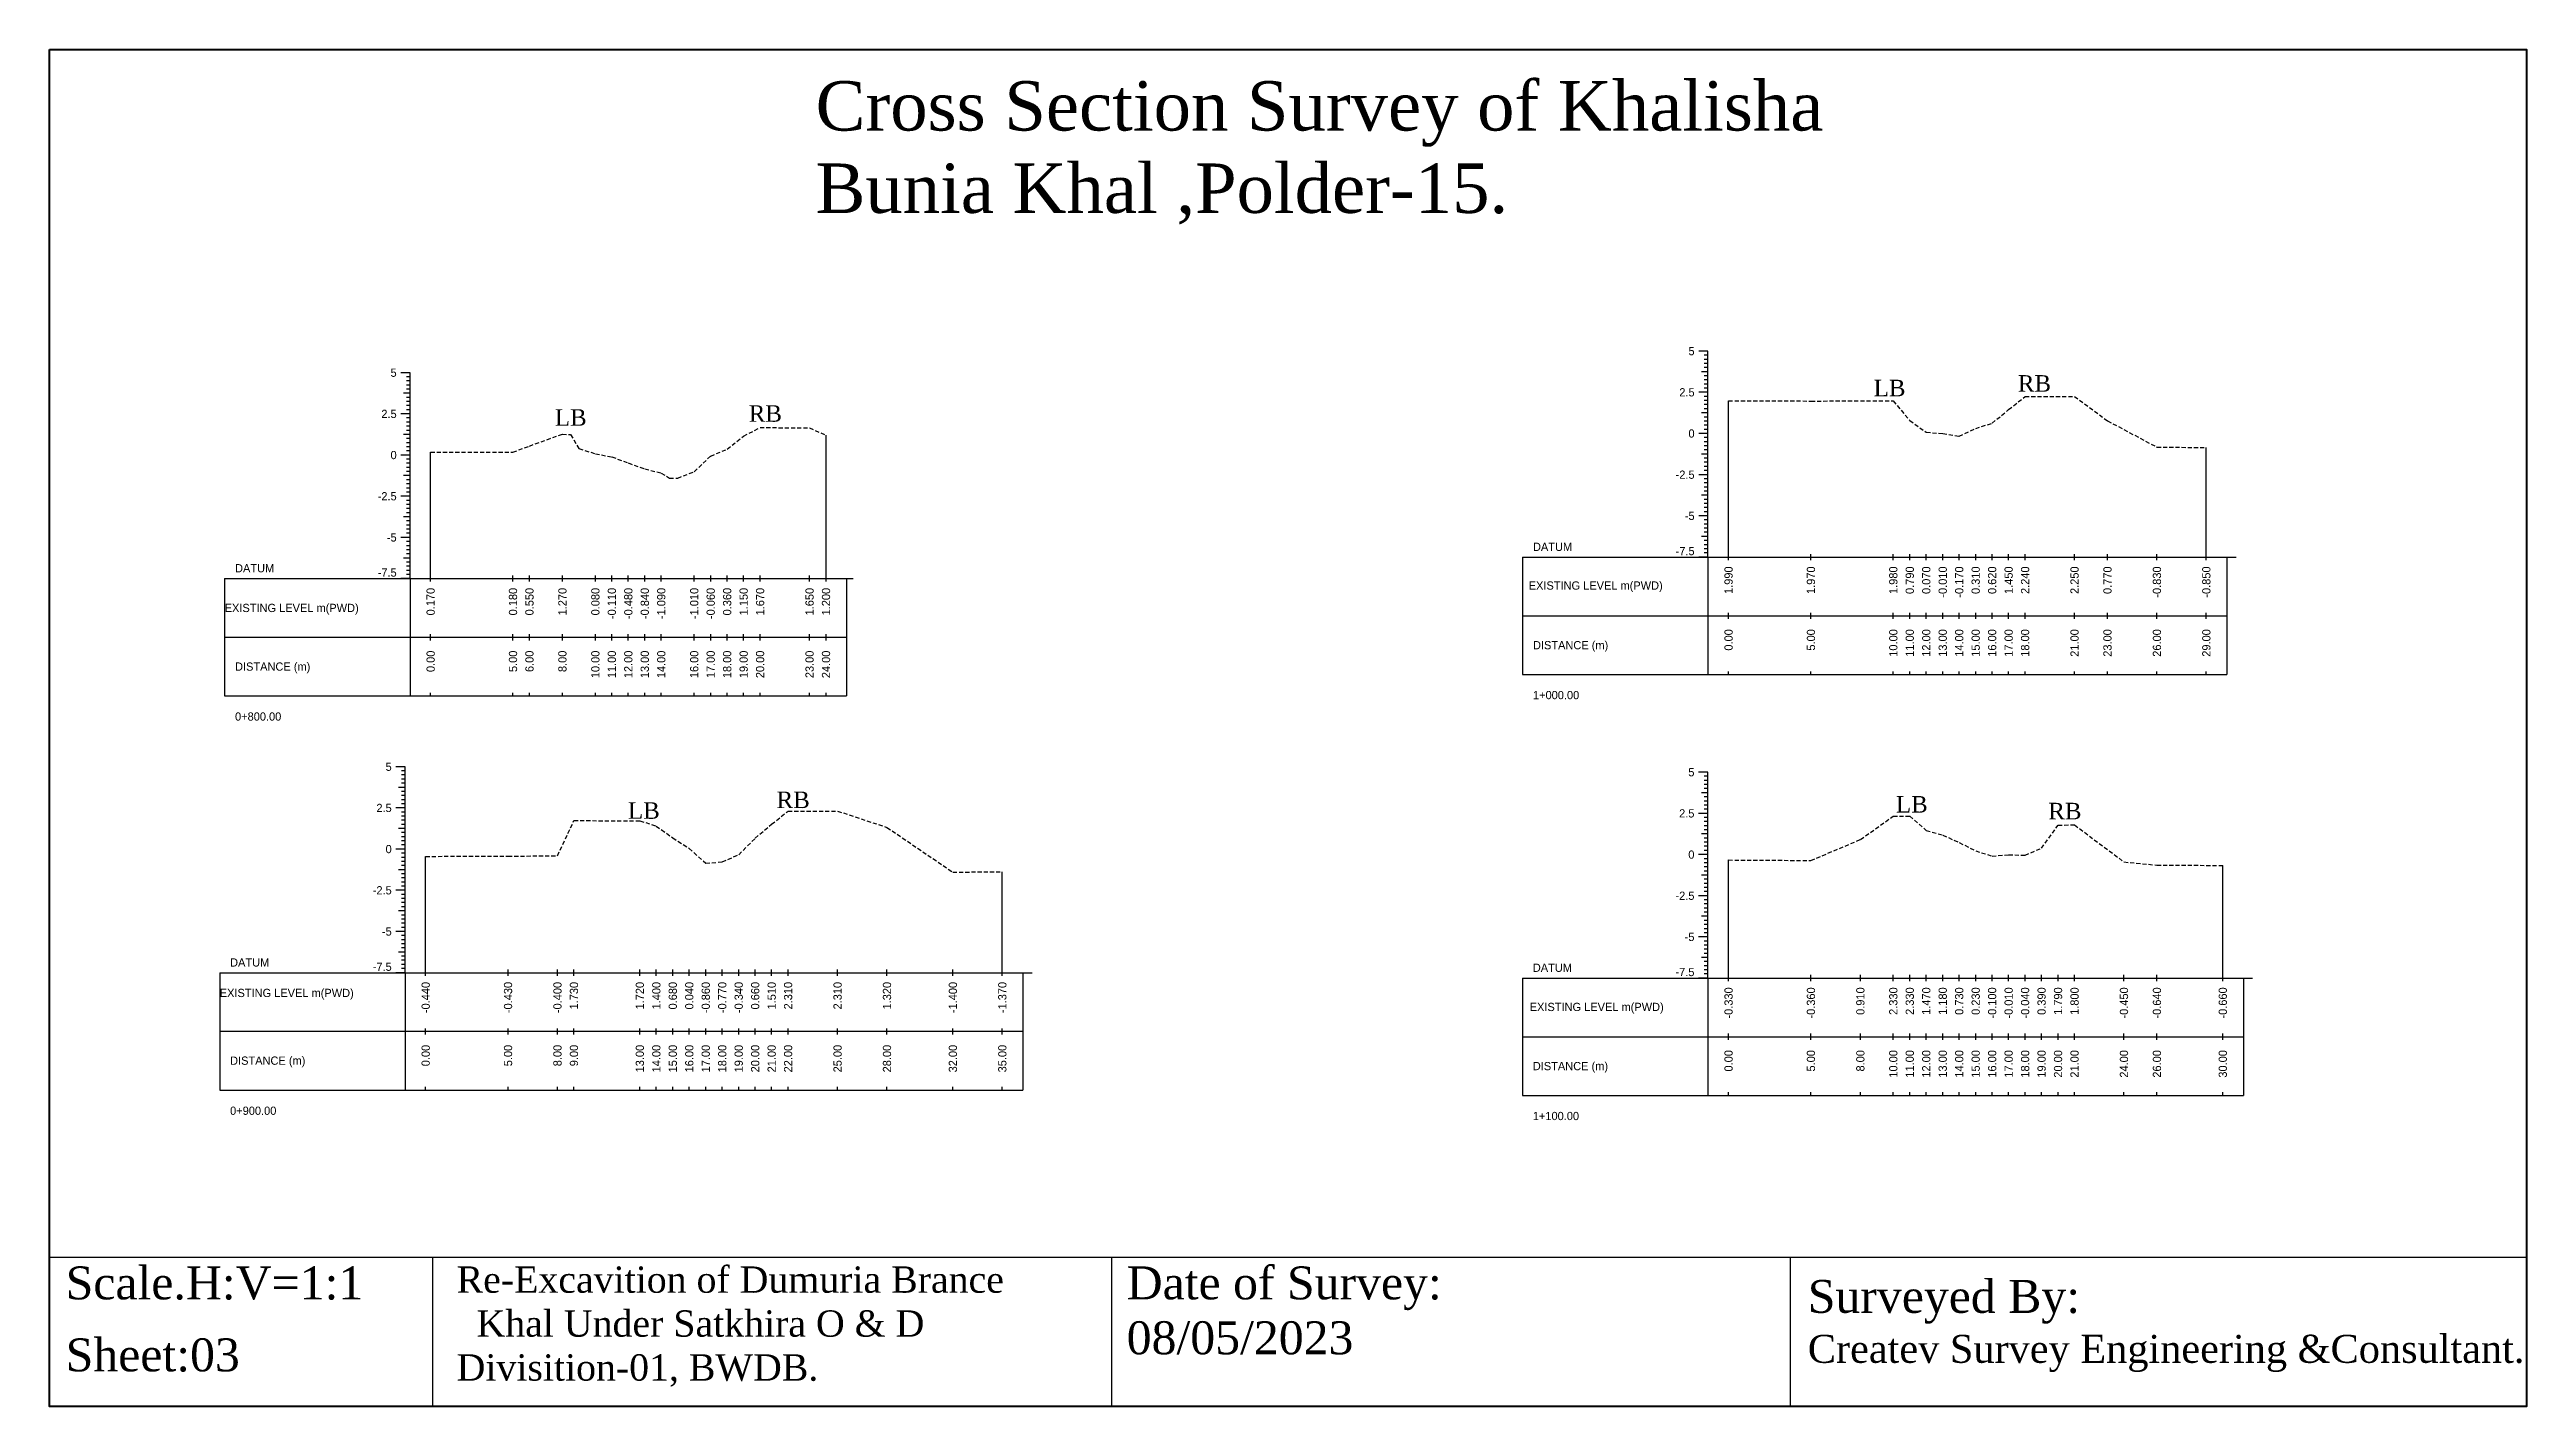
# Model space of a CAD drawing. Header units: inches. Extents: x 933 to 2044, y -1635 to -1096.
# Drawn here: x 932.9 to 1083.2, y -1403.8 to -1321.4 of the extents above; entities that cross this region are included whole.
import ezdxf
from ezdxf.enums import TextEntityAlignment as Align

# ---------------------------------------------------------------- set-up
doc = ezdxf.new("R2010")
doc.units = ezdxf.units.IN
doc.header["$MEASUREMENT"] = 0
doc.linetypes.add('HIDDEN', pattern=[0.375, 0.25, -0.125])
doc.layers.add('CS_Drawing', color=7, linetype='Continuous')
doc.layers.add('GL', color=3, linetype='HIDDEN')
doc.styles.add('romans', font='romans.shx')

msp = doc.modelspace()

# ---------------------------------------------------------------- texts
at = {"attachment_point": 1, "style": 'romans'}
for s, insert, char_height, width in [('{\\fTimes New Roman|b0|i0|c0|p18;Cross Section Survey of Khalisha Bunia Khal ,Polder-15.}', (979.38, -1323.36), 3, 72.2837), ('{\\fTimes New Roman|b0|i0|c0|p18;LB}', (1043.6, -1341.49), 1, 154.2752), ('{\\fTimes New Roman|b0|i0|c0|p18;RB}', (1052.35, -1341.21), 1, 154.2752), ('{\\fTimes New Roman|b0|i0|c0|p18;LB}', (963.55, -1343.28), 1, 154.2752), ('{\\fTimes New Roman|b0|i0|c0|p18;RB}', (975.32, -1343.04), 1, 154.2752), ('{\\fTimes New Roman|b0|i0|c0|p18;RB}', (977.01, -1366.49), 1, 154.2752), ('{\\fTimes New Roman|b0|i0|c0|p18;LB}', (967.99, -1367.14), 1, 154.2752), ('{\\fTimes New Roman|b0|i0|c0|p18;LB}', (1044.95, -1366.76), 1, 154.2752), ('{\\fTimes New Roman|b0|i0|c0|p18;RB}', (1054.2, -1367.17), 1, 154.2752), ('{\\fTimes New Roman|b0|i0|c0|p18;Scale.H:V=1:1}', (933.86, -1395.31), 2, 22.2708), ('{\\fTimes New Roman|b0|i0|c0|p18;Re-Excavition of Dumuria Brance\\P  Khal Under Satkhira O & D    Divisition-01, BWDB.}', (957.59, -1395.31), 1.6, 38.8405), ('{\\fTimes New Roman|b0|i0|c0|p18;Date of Survey: 08/05/2023}', (998.26, -1395.31), 2, 22.2708), ('{\\fTimes New Roman|b0|i0|c0|p18;Surveyed By:                                     \\H0.85x;Createv Survey Engineering &Consultant.}', (1039.6, -1396.13), 2, 45.2193), ('{\\fTimes New Roman|b0|i0|c0|p18;Sheet:03}', (933.86, -1399.68), 2, 38.8405)]:
    msp.add_mtext(s, dxfattribs=dict(at, insert=insert, char_height=char_height, width=width))
at = {"layer": 'CS_Drawing'}
for s, p in [('5', (1032.73, -1339.75)), ('5', (953.95, -1341.06)), ('2.5', (1032.73, -1342.25)), ('2.5', (953.95, -1343.56)), ('0', (1032.73, -1344.75)), ('0', (953.95, -1346.06)), ('-2.5', (1032.73, -1347.25)), ('-2.5', (953.95, -1348.56)), ('-5', (1032.73, -1349.75)), ('-5', (953.95, -1351.06)), ('5', (953.65, -1364.98)), ('5', (1032.72, -1365.31)), ('2.5', (953.65, -1367.48)), ('2.5', (1032.72, -1367.81)), ('0', (953.65, -1369.98)), ('0', (1032.72, -1370.31)), ('-2.5', (953.65, -1372.48)), ('-2.5', (1032.72, -1372.81)), ('-5', (953.65, -1374.98)), ('-5', (1032.72, -1375.31))]:
    msp.add_text(s, height=0.5, dxfattribs=at).set_placement(p, align=Align.MIDDLE_RIGHT)
for s, p in [('DATUM', (1022.92, -1351.63)), ('DATUM', (944.14, -1352.93)), ('EXISTING LEVEL m(PWD)', (1022.66, -1353.98)), ('EXISTING LEVEL m(PWD)', (943.51, -1355.34)), ('DISTANCE (m)', (1022.92, -1357.6)), ('DISTANCE (m)', (944.14, -1358.9)), ('1+000.00', (1022.92, -1360.63)), ('0+800.00', (944.14, -1361.93)), ('DATUM', (943.84, -1376.86)), ('DATUM', (1022.91, -1377.18)), ('EXISTING LEVEL m(PWD)', (943.21, -1378.71)), ('EXISTING LEVEL m(PWD)', (1022.72, -1379.56)), ('DISTANCE (m)', (943.84, -1382.82)), ('DISTANCE (m)', (1022.91, -1383.15)), ('0+900.00', (943.84, -1385.86)), ('1+100.00', (1022.91, -1386.18))]:
    msp.add_text(s, height=0.5, dxfattribs=at).set_placement(p, align=Align.MIDDLE_LEFT)
for p in [(953.95, -1353.44), (1032.73, -1352.14), (953.65, -1377.37), (1032.72, -1377.69)]:
    msp.add_text('-7.5', height=0.5, dxfattribs=at).set_placement(p, align=Align.RIGHT)
for s, p in [('1.990', (1034.79, -1352.82)), ('1.970', (1039.79, -1352.82)), ('1.980', (1044.79, -1352.82)), ('0.790', (1045.79, -1352.82)), ('0.070', (1046.79, -1352.82)), ('-0.010', (1047.79, -1352.82)), ('-0.170', (1048.79, -1352.82)), ('0.310', (1049.79, -1352.82)), ('0.620', (1050.79, -1352.82)), ('1.450', (1051.79, -1352.82)), ('2.240', (1052.79, -1352.82)), ('2.250', (1055.79, -1352.82)), ('0.770', (1057.79, -1352.82)), ('-0.830', (1060.79, -1352.82)), ('-0.850', (1063.79, -1352.82)), ('0.170', (956.01, -1354.12)), ('0.180', (961.01, -1354.12)), ('0.550', (962.01, -1354.12)), ('1.270', (964.01, -1354.12)), ('0.080', (966.01, -1354.12)), ('-0.110', (967.01, -1354.12)), ('-0.480', (968.01, -1354.12)), ('-0.840', (969.01, -1354.12)), ('-1.090', (970.01, -1354.12)), ('-1.010', (972.01, -1354.12)), ('-0.060', (973.01, -1354.12)), ('0.360', (974.01, -1354.12)), ('1.150', (975.01, -1354.12)), ('1.670', (976.01, -1354.12)), ('1.650', (979.01, -1354.12)), ('1.200', (980.01, -1354.12)), ('0.00', (1034.79, -1356.63)), ('5.00', (1039.79, -1356.63)), ('10.00', (1044.79, -1356.63)), ('11.00', (1045.79, -1356.63)), ('12.00', (1046.79, -1356.63)), ('13.00', (1047.79, -1356.63)), ('14.00', (1048.79, -1356.63)), ('15.00', (1049.79, -1356.63)), ('16.00', (1050.79, -1356.63)), ('17.00', (1051.79, -1356.63)), ('18.00', (1052.79, -1356.63)), ('21.00', (1055.79, -1356.63)), ('23.00', (1057.79, -1356.63)), ('26.00', (1060.79, -1356.63)), ('29.00', (1063.79, -1356.63)), ('0.00', (956.01, -1357.93)), ('5.00', (961.01, -1357.93)), ('6.00', (962.01, -1357.93)), ('8.00', (964.01, -1357.93)), ('10.00', (966.01, -1357.93)), ('11.00', (967.01, -1357.93)), ('12.00', (968.01, -1357.93)), ('13.00', (969.01, -1357.93)), ('14.00', (970.01, -1357.93)), ('16.00', (972.01, -1357.93)), ('17.00', (973.01, -1357.93)), ('18.00', (974.01, -1357.93)), ('19.00', (975.01, -1357.93)), ('20.00', (976.01, -1357.93)), ('23.00', (979.01, -1357.93)), ('24.00', (980.01, -1357.93)), ('-0.440', (955.71, -1378.04)), ('-0.430', (960.71, -1378.04)), ('-0.400', (963.71, -1378.04)), ('1.730', (964.71, -1378.04)), ('1.720', (968.71, -1378.04)), ('1.400', (969.71, -1378.04)), ('0.680', (970.71, -1378.04)), ('0.040', (971.71, -1378.04)), ('-0.860', (972.71, -1378.04)), ('-0.770', (973.71, -1378.04)), ('-0.340', (974.71, -1378.04)), ('0.660', (975.71, -1378.04)), ('1.510', (976.71, -1378.04)), ('2.310', (977.71, -1378.04)), ('2.310', (980.71, -1378.04)), ('1.320', (983.71, -1378.04)), ('-1.400', (987.71, -1378.04)), ('-1.370', (990.71, -1378.04)), ('-0.330', (1034.79, -1378.37)), ('-0.360', (1039.79, -1378.37)), ('0.910', (1042.79, -1378.37)), ('2.330', (1044.79, -1378.37)), ('2.330', (1045.79, -1378.37)), ('1.470', (1046.79, -1378.37)), ('1.180', (1047.79, -1378.37)), ('0.730', (1048.79, -1378.37)), ('0.230', (1049.79, -1378.37)), ('-0.100', (1050.79, -1378.37)), ('-0.010', (1051.79, -1378.37)), ('-0.040', (1052.79, -1378.37)), ('0.390', (1053.79, -1378.37)), ('1.790', (1054.79, -1378.37)), ('1.800', (1055.79, -1378.37)), ('-0.450', (1058.79, -1378.37)), ('-0.640', (1060.79, -1378.37)), ('-0.660', (1064.79, -1378.37)), ('0.00', (955.71, -1381.86)), ('5.00', (960.71, -1381.86)), ('8.00', (963.71, -1381.86)), ('9.00', (964.71, -1381.86)), ('13.00', (968.71, -1381.86)), ('14.00', (969.71, -1381.86)), ('15.00', (970.71, -1381.86)), ('16.00', (971.71, -1381.86)), ('17.00', (972.71, -1381.86)), ('18.00', (973.71, -1381.86)), ('19.00', (974.71, -1381.86)), ('20.00', (975.71, -1381.86)), ('21.00', (976.71, -1381.86)), ('22.00', (977.71, -1381.86)), ('25.00', (980.71, -1381.86)), ('28.00', (983.71, -1381.86)), ('32.00', (987.71, -1381.86)), ('35.00', (990.71, -1381.86)), ('0.00', (1034.79, -1382.18)), ('5.00', (1039.79, -1382.18)), ('8.00', (1042.79, -1382.18)), ('10.00', (1044.79, -1382.18)), ('11.00', (1045.79, -1382.18)), ('12.00', (1046.79, -1382.18)), ('13.00', (1047.79, -1382.18)), ('14.00', (1048.79, -1382.18)), ('15.00', (1049.79, -1382.18)), ('16.00', (1050.79, -1382.18)), ('17.00', (1051.79, -1382.18)), ('18.00', (1052.79, -1382.18)), ('19.00', (1053.79, -1382.18)), ('20.00', (1054.79, -1382.18)), ('21.00', (1055.79, -1382.18)), ('24.00', (1058.79, -1382.18)), ('26.00', (1060.79, -1382.18)), ('30.00', (1064.79, -1382.18))]:
    msp.add_text(s, height=0.5, rotation=90, dxfattribs=at).set_placement(p, align=Align.MIDDLE_RIGHT)

# ---------------------------------------------------------------- linework, layer by layer
at = {"color": 4, "lineweight": 40}
msp.add_lwpolyline([(932.88, -1321.44), (1083.22, -1321.44), (1083.22, -1403.81), (932.88, -1403.81)], close=True, dxfattribs=at)
for points in [[(1083.22, -1321.44), (1083.22, -1403.81)], [(932.88, -1394.74), (1083.22, -1394.74)], [(932.88, -1394.74), (932.88, -1403.81)], [(956.13, -1394.74), (956.13, -1403.81)], [(997.33, -1394.74), (997.33, -1403.81)], [(1038.53, -1394.74), (1038.53, -1403.81)]]:
    msp.add_lwpolyline(points)
at = {"layer": 'CS_Drawing'}
for p, q in [((1033.54, -1339.75), (1032.98, -1339.75)), ((1033.54, -1339.75), (1033.15, -1339.75)), ((1033.54, -1341), (1033.15, -1341)), ((1033.54, -1339.75), (1033.32, -1339.75)), ((1033.54, -1340), (1033.32, -1340)), ((1033.54, -1340.25), (1033.32, -1340.25)), ((1033.54, -1340.5), (1033.32, -1340.5)), ((1033.54, -1340.75), (1033.32, -1340.75)), ((1033.54, -1341), (1033.32, -1341)), ((1033.54, -1352.25), (1033.54, -1339.75)), ((954.76, -1341.06), (954.2, -1341.06)), ((954.76, -1341.06), (954.37, -1341.06)), ((954.76, -1342.31), (954.37, -1342.31)), ((954.76, -1341.06), (954.54, -1341.06)), ((954.76, -1341.31), (954.54, -1341.31)), ((954.76, -1341.56), (954.54, -1341.56)), ((954.76, -1341.81), (954.54, -1341.81)), ((954.76, -1342.06), (954.54, -1342.06)), ((954.76, -1342.31), (954.54, -1342.31)), ((954.76, -1353.56), (954.76, -1341.06)), ((1033.54, -1342.25), (1032.98, -1342.25)), ((1033.54, -1342.25), (1033.15, -1342.25)), ((1033.54, -1341.25), (1033.32, -1341.25)), ((1033.54, -1341.5), (1033.32, -1341.5)), ((1033.54, -1341.75), (1033.32, -1341.75)), ((1033.54, -1342), (1033.32, -1342)), ((1033.54, -1342.25), (1033.32, -1342.25)), ((1033.54, -1342.5), (1033.32, -1342.5)), ((954.76, -1343.56), (954.2, -1343.56)), ((954.76, -1343.56), (954.37, -1343.56)), ((954.76, -1342.56), (954.54, -1342.56)), ((954.76, -1342.81), (954.54, -1342.81)), ((954.76, -1343.06), (954.54, -1343.06)), ((954.76, -1343.31), (954.54, -1343.31)), ((954.76, -1343.56), (954.54, -1343.56)), ((954.76, -1343.81), (954.54, -1343.81)), ((1033.54, -1343.5), (1033.15, -1343.5)), ((1033.54, -1342.75), (1033.32, -1342.75)), ((1033.54, -1343), (1033.32, -1343)), ((1033.54, -1343.25), (1033.32, -1343.25)), ((1033.54, -1343.5), (1033.32, -1343.5)), ((1033.54, -1343.75), (1033.32, -1343.75)), ((1033.54, -1344), (1033.32, -1344)), ((1034.79, -1352.25), (1034.79, -1342.76)), ((954.76, -1344.81), (954.37, -1344.81)), ((954.76, -1344.06), (954.54, -1344.06)), ((954.76, -1344.31), (954.54, -1344.31)), ((954.76, -1344.56), (954.54, -1344.56)), ((954.76, -1344.81), (954.54, -1344.81)), ((954.76, -1345.06), (954.54, -1345.06)), ((954.76, -1345.31), (954.54, -1345.31)), ((980.01, -1353.56), (980.01, -1344.86)), ((1033.54, -1344.75), (1032.98, -1344.75)), ((1033.54, -1344.75), (1033.15, -1344.75)), ((1033.54, -1344.25), (1033.32, -1344.25)), ((1033.54, -1344.5), (1033.32, -1344.5)), ((1033.54, -1344.75), (1033.32, -1344.75)), ((1033.54, -1345), (1033.32, -1345)), ((1033.54, -1345.25), (1033.32, -1345.25)), ((1033.54, -1345.5), (1033.32, -1345.5)), ((954.76, -1346.06), (954.2, -1346.06)), ((954.76, -1346.06), (954.37, -1346.06)), ((954.76, -1345.56), (954.54, -1345.56)), ((954.76, -1345.81), (954.54, -1345.81)), ((954.76, -1346.06), (954.54, -1346.06)), ((954.76, -1346.31), (954.54, -1346.31)), ((954.76, -1346.56), (954.54, -1346.56)), ((954.76, -1346.81), (954.54, -1346.81)), ((956.01, -1353.56), (956.01, -1345.89)), ((1033.54, -1346), (1033.15, -1346)), ((1033.54, -1345.75), (1033.32, -1345.75)), ((1033.54, -1346), (1033.32, -1346)), ((1033.54, -1346.25), (1033.32, -1346.25)), ((1033.54, -1346.5), (1033.32, -1346.5)), ((1033.54, -1346.75), (1033.32, -1346.75)), ((1033.54, -1347), (1033.32, -1347)), ((1063.79, -1352.25), (1063.79, -1345.6)), ((954.76, -1347.31), (954.37, -1347.31)), ((954.76, -1347.06), (954.54, -1347.06)), ((954.76, -1347.31), (954.54, -1347.31)), ((954.76, -1347.56), (954.54, -1347.56)), ((954.76, -1347.81), (954.54, -1347.81)), ((954.76, -1348.06), (954.54, -1348.06)), ((954.76, -1348.31), (954.54, -1348.31)), ((1033.54, -1347.25), (1032.98, -1347.25)), ((1033.54, -1347.25), (1033.15, -1347.25)), ((1033.54, -1348.5), (1033.15, -1348.5)), ((1033.54, -1347.25), (1033.32, -1347.25)), ((1033.54, -1347.5), (1033.32, -1347.5)), ((1033.54, -1347.75), (1033.32, -1347.75)), ((1033.54, -1348), (1033.32, -1348)), ((1033.54, -1348.25), (1033.32, -1348.25)), ((1033.54, -1348.5), (1033.32, -1348.5)), ((954.76, -1348.56), (954.2, -1348.56)), ((954.76, -1348.56), (954.37, -1348.56)), ((954.76, -1349.81), (954.37, -1349.81)), ((954.76, -1348.56), (954.54, -1348.56)), ((954.76, -1348.81), (954.54, -1348.81)), ((954.76, -1349.06), (954.54, -1349.06)), ((954.76, -1349.31), (954.54, -1349.31)), ((954.76, -1349.56), (954.54, -1349.56)), ((954.76, -1349.81), (954.54, -1349.81)), ((1033.54, -1349.75), (1032.98, -1349.75)), ((1033.54, -1349.75), (1033.15, -1349.75)), ((1033.54, -1348.75), (1033.32, -1348.75)), ((1033.54, -1349), (1033.32, -1349)), ((1033.54, -1349.25), (1033.32, -1349.25)), ((1033.54, -1349.5), (1033.32, -1349.5)), ((1033.54, -1349.75), (1033.32, -1349.75)), ((1033.54, -1350), (1033.32, -1350)), ((954.76, -1351.06), (954.2, -1351.06)), ((954.76, -1351.06), (954.37, -1351.06)), ((954.76, -1350.06), (954.54, -1350.06)), ((954.76, -1350.31), (954.54, -1350.31)), ((954.76, -1350.56), (954.54, -1350.56)), ((954.76, -1350.81), (954.54, -1350.81)), ((954.76, -1351.06), (954.54, -1351.06)), ((954.76, -1351.31), (954.54, -1351.31)), ((954.76, -1351.56), (954.54, -1351.56)), ((1033.54, -1351), (1033.15, -1351)), ((1033.54, -1350.25), (1033.32, -1350.25)), ((1033.54, -1350.5), (1033.32, -1350.5)), ((1033.54, -1350.75), (1033.32, -1350.75)), ((1033.54, -1351), (1033.32, -1351)), ((1033.54, -1351.25), (1033.32, -1351.25)), ((1033.54, -1351.5), (1033.32, -1351.5)), ((954.76, -1352.31), (954.37, -1352.31)), ((954.76, -1351.81), (954.54, -1351.81)), ((954.76, -1352.06), (954.54, -1352.06)), ((954.76, -1352.31), (954.54, -1352.31)), ((954.76, -1352.56), (954.54, -1352.56)), ((954.76, -1352.81), (954.54, -1352.81)), ((954.76, -1353.06), (954.54, -1353.06)), ((1022.29, -1352.25), (1033.54, -1352.25)), ((1022.29, -1352.25), (1022.29, -1359.38)), ((1033.54, -1352.25), (1032.98, -1352.25)), ((1033.54, -1352.25), (1033.15, -1352.25)), ((1033.54, -1351.75), (1033.32, -1351.75)), ((1033.54, -1352), (1033.32, -1352)), ((1033.54, -1352.25), (1033.32, -1352.25)), ((1033.54, -1352.25), (1065.04, -1352.25)), ((1033.54, -1352.25), (1033.54, -1359.38)), ((1034.79, -1352.44), (1034.79, -1352.07)), ((1039.79, -1352.44), (1039.79, -1352.07)), ((1044.79, -1352.44), (1044.79, -1352.07)), ((1045.79, -1352.44), (1045.79, -1352.07)), ((1046.79, -1352.44), (1046.79, -1352.07)), ((1047.79, -1352.44), (1047.79, -1352.07)), ((1048.79, -1352.44), (1048.79, -1352.07)), ((1049.79, -1352.44), (1049.79, -1352.07)), ((1050.79, -1352.44), (1050.79, -1352.07)), ((1051.79, -1352.44), (1051.79, -1352.07)), ((1052.79, -1352.44), (1052.79, -1352.07)), ((1055.79, -1352.44), (1055.79, -1352.07)), ((1057.79, -1352.44), (1057.79, -1352.07)), ((1060.79, -1352.44), (1060.79, -1352.07)), ((1063.79, -1352.44), (1063.79, -1352.07)), ((1065.04, -1352.25), (1065.6, -1352.25)), ((1065.04, -1352.25), (1065.44, -1352.25)), ((1065.04, -1352.25), (1065.27, -1352.25)), ((1065.04, -1352.25), (1065.04, -1359.38)), ((943.51, -1353.56), (954.76, -1353.56)), ((943.51, -1353.56), (943.51, -1360.68)), ((954.76, -1353.56), (954.2, -1353.56)), ((954.76, -1353.56), (954.37, -1353.56)), ((954.76, -1353.31), (954.54, -1353.31)), ((954.76, -1353.56), (954.54, -1353.56)), ((954.76, -1353.56), (981.26, -1353.56)), ((954.76, -1353.56), (954.76, -1360.68)), ((956.01, -1353.74), (956.01, -1353.37)), ((961.01, -1353.74), (961.01, -1353.37)), ((962.01, -1353.74), (962.01, -1353.37)), ((964.01, -1353.74), (964.01, -1353.37)), ((966.01, -1353.74), (966.01, -1353.37)), ((967.01, -1353.74), (967.01, -1353.37)), ((968.01, -1353.74), (968.01, -1353.37)), ((969.01, -1353.74), (969.01, -1353.37)), ((970.01, -1353.74), (970.01, -1353.37)), ((972.01, -1353.74), (972.01, -1353.37)), ((973.01, -1353.74), (973.01, -1353.37)), ((974.01, -1353.74), (974.01, -1353.37)), ((975.01, -1353.74), (975.01, -1353.37)), ((976.01, -1353.74), (976.01, -1353.37)), ((979.01, -1353.74), (979.01, -1353.37)), ((980.01, -1353.74), (980.01, -1353.37)), ((981.26, -1353.56), (981.66, -1353.56)), ((981.26, -1353.56), (981.49, -1353.56)), ((981.26, -1353.56), (981.26, -1360.68)), ((1022.29, -1355.82), (1033.54, -1355.82)), ((1033.54, -1355.82), (1065.04, -1355.82)), ((1033.54, -1355.82), (1065.04, -1355.82)), ((1034.79, -1356), (1034.79, -1355.63)), ((1039.79, -1356), (1039.79, -1355.63)), ((1044.79, -1356), (1044.79, -1355.63)), ((1045.79, -1356), (1045.79, -1355.63)), ((1046.79, -1356), (1046.79, -1355.63)), ((1047.79, -1356), (1047.79, -1355.63)), ((1048.79, -1356), (1048.79, -1355.63)), ((1049.79, -1356), (1049.79, -1355.63)), ((1050.79, -1356), (1050.79, -1355.63)), ((1051.79, -1356), (1051.79, -1355.63)), ((1052.79, -1356), (1052.79, -1355.63)), ((1055.79, -1356), (1055.79, -1355.63)), ((1057.79, -1356), (1057.79, -1355.63)), ((1060.79, -1356), (1060.79, -1355.63)), ((1063.79, -1356), (1063.79, -1355.63)), ((943.51, -1357.12), (954.76, -1357.12)), ((954.76, -1357.12), (981.26, -1357.12)), ((954.76, -1357.12), (981.26, -1357.12)), ((956.01, -1357.31), (956.01, -1356.93)), ((961.01, -1357.31), (961.01, -1356.93)), ((962.01, -1357.31), (962.01, -1356.93)), ((964.01, -1357.31), (964.01, -1356.93)), ((966.01, -1357.31), (966.01, -1356.93)), ((967.01, -1357.31), (967.01, -1356.93)), ((968.01, -1357.31), (968.01, -1356.93)), ((969.01, -1357.31), (969.01, -1356.93)), ((970.01, -1357.31), (970.01, -1356.93)), ((972.01, -1357.31), (972.01, -1356.93)), ((973.01, -1357.31), (973.01, -1356.93)), ((974.01, -1357.31), (974.01, -1356.93)), ((975.01, -1357.31), (975.01, -1356.93)), ((976.01, -1357.31), (976.01, -1356.93)), ((979.01, -1357.31), (979.01, -1356.93)), ((980.01, -1357.31), (980.01, -1356.93)), ((956.01, -1360.68), (956.01, -1360.49)), ((961.01, -1360.68), (961.01, -1360.49)), ((962.01, -1360.68), (962.01, -1360.49)), ((964.01, -1360.68), (964.01, -1360.49)), ((966.01, -1360.68), (966.01, -1360.49)), ((967.01, -1360.68), (967.01, -1360.49)), ((968.01, -1360.68), (968.01, -1360.49)), ((969.01, -1360.68), (969.01, -1360.49)), ((970.01, -1360.68), (970.01, -1360.49)), ((972.01, -1360.68), (972.01, -1360.49)), ((973.01, -1360.68), (973.01, -1360.49)), ((974.01, -1360.68), (974.01, -1360.49)), ((975.01, -1360.68), (975.01, -1360.49)), ((976.01, -1360.68), (976.01, -1360.49)), ((979.01, -1360.68), (979.01, -1360.49)), ((980.01, -1360.68), (980.01, -1360.49)), ((1022.29, -1359.38), (1033.54, -1359.38)), ((1033.54, -1359.38), (1065.04, -1359.38)), ((1034.79, -1359.38), (1034.79, -1359.19)), ((1039.79, -1359.38), (1039.79, -1359.19)), ((1044.79, -1359.38), (1044.79, -1359.19)), ((1045.79, -1359.38), (1045.79, -1359.19)), ((1046.79, -1359.38), (1046.79, -1359.19)), ((1047.79, -1359.38), (1047.79, -1359.19)), ((1048.79, -1359.38), (1048.79, -1359.19)), ((1049.79, -1359.38), (1049.79, -1359.19)), ((1050.79, -1359.38), (1050.79, -1359.19)), ((1051.79, -1359.38), (1051.79, -1359.19)), ((1052.79, -1359.38), (1052.79, -1359.19)), ((1055.79, -1359.38), (1055.79, -1359.19)), ((1057.79, -1359.38), (1057.79, -1359.19)), ((1060.79, -1359.38), (1060.79, -1359.19)), ((1063.79, -1359.38), (1063.79, -1359.19)), ((943.51, -1360.68), (954.76, -1360.68)), ((954.76, -1360.68), (981.26, -1360.68)), ((954.46, -1364.98), (953.9, -1364.98)), ((954.46, -1364.98), (954.07, -1364.98)), ((954.46, -1364.98), (954.24, -1364.98)), ((954.46, -1377.48), (954.46, -1364.98)), ((954.46, -1366.23), (954.07, -1366.23)), ((954.46, -1365.23), (954.24, -1365.23)), ((954.46, -1365.48), (954.24, -1365.48)), ((954.46, -1365.73), (954.24, -1365.73)), ((954.46, -1365.98), (954.24, -1365.98)), ((954.46, -1366.23), (954.24, -1366.23)), ((954.46, -1366.48), (954.24, -1366.48)), ((1033.54, -1365.31), (1032.97, -1365.31)), ((1033.54, -1365.31), (1033.14, -1365.31)), ((1033.54, -1366.56), (1033.14, -1366.56)), ((1033.54, -1365.31), (1033.31, -1365.31)), ((1033.54, -1365.56), (1033.31, -1365.56)), ((1033.54, -1365.81), (1033.31, -1365.81)), ((1033.54, -1366.06), (1033.31, -1366.06)), ((1033.54, -1366.31), (1033.31, -1366.31)), ((1033.54, -1366.56), (1033.31, -1366.56)), ((1033.54, -1377.81), (1033.54, -1365.31)), ((954.46, -1367.48), (953.9, -1367.48)), ((954.46, -1367.48), (954.07, -1367.48)), ((954.46, -1366.73), (954.24, -1366.73)), ((954.46, -1366.98), (954.24, -1366.98)), ((954.46, -1367.23), (954.24, -1367.23)), ((954.46, -1367.48), (954.24, -1367.48)), ((954.46, -1367.73), (954.24, -1367.73)), ((954.46, -1367.98), (954.24, -1367.98)), ((1033.54, -1367.81), (1032.97, -1367.81)), ((1033.54, -1367.81), (1033.14, -1367.81)), ((1033.54, -1366.81), (1033.31, -1366.81)), ((1033.54, -1367.06), (1033.31, -1367.06)), ((1033.54, -1367.31), (1033.31, -1367.31)), ((1033.54, -1367.56), (1033.31, -1367.56)), ((1033.54, -1367.81), (1033.31, -1367.81)), ((1033.54, -1368.06), (1033.31, -1368.06)), ((954.46, -1368.73), (954.07, -1368.73)), ((954.46, -1368.23), (954.24, -1368.23)), ((954.46, -1368.48), (954.24, -1368.48)), ((954.46, -1368.73), (954.24, -1368.73)), ((954.46, -1368.98), (954.24, -1368.98)), ((954.46, -1369.23), (954.24, -1369.23)), ((954.46, -1369.48), (954.24, -1369.48)), ((1033.54, -1369.06), (1033.14, -1369.06)), ((1033.54, -1368.31), (1033.31, -1368.31)), ((1033.54, -1368.56), (1033.31, -1368.56)), ((1033.54, -1368.81), (1033.31, -1368.81)), ((1033.54, -1369.06), (1033.31, -1369.06)), ((1033.54, -1369.31), (1033.31, -1369.31)), ((1033.54, -1369.56), (1033.31, -1369.56)), ((954.46, -1369.98), (953.9, -1369.98)), ((954.46, -1369.98), (954.07, -1369.98)), ((954.46, -1369.73), (954.24, -1369.73)), ((954.46, -1369.98), (954.24, -1369.98)), ((954.46, -1370.23), (954.24, -1370.23)), ((954.46, -1370.48), (954.24, -1370.48)), ((954.46, -1370.73), (954.24, -1370.73)), ((954.46, -1370.98), (954.24, -1370.98)), ((955.71, -1377.48), (955.71, -1370.42)), ((1033.54, -1370.31), (1032.97, -1370.31)), ((1033.54, -1370.31), (1033.14, -1370.31)), ((1033.54, -1369.81), (1033.31, -1369.81)), ((1033.54, -1370.06), (1033.31, -1370.06)), ((1033.54, -1370.31), (1033.31, -1370.31)), ((1033.54, -1370.56), (1033.31, -1370.56)), ((1033.54, -1370.81), (1033.31, -1370.81)), ((1033.54, -1371.06), (1033.31, -1371.06)), ((1034.79, -1377.81), (1034.79, -1370.64)), ((1064.79, -1377.81), (1064.79, -1370.97)), ((954.46, -1372.48), (953.9, -1372.48)), ((954.46, -1371.23), (954.07, -1371.23)), ((954.46, -1372.48), (954.07, -1372.48)), ((954.46, -1371.23), (954.24, -1371.23)), ((954.46, -1371.48), (954.24, -1371.48)), ((954.46, -1371.73), (954.24, -1371.73)), ((954.46, -1371.98), (954.24, -1371.98)), ((954.46, -1372.23), (954.24, -1372.23)), ((954.46, -1372.48), (954.24, -1372.48)), ((990.71, -1377.48), (990.71, -1371.35)), ((1033.54, -1371.56), (1033.14, -1371.56)), ((1033.54, -1371.31), (1033.31, -1371.31)), ((1033.54, -1371.56), (1033.31, -1371.56)), ((1033.54, -1371.81), (1033.31, -1371.81)), ((1033.54, -1372.06), (1033.31, -1372.06)), ((1033.54, -1372.31), (1033.31, -1372.31)), ((1033.54, -1372.56), (1033.31, -1372.56)), ((954.46, -1373.73), (954.07, -1373.73)), ((954.46, -1372.73), (954.24, -1372.73)), ((954.46, -1372.98), (954.24, -1372.98)), ((954.46, -1373.23), (954.24, -1373.23)), ((954.46, -1373.48), (954.24, -1373.48)), ((954.46, -1373.73), (954.24, -1373.73)), ((954.46, -1373.98), (954.24, -1373.98)), ((1033.54, -1372.81), (1032.97, -1372.81)), ((1033.54, -1372.81), (1033.14, -1372.81)), ((1033.54, -1374.06), (1033.14, -1374.06)), ((1033.54, -1372.81), (1033.31, -1372.81)), ((1033.54, -1373.06), (1033.31, -1373.06)), ((1033.54, -1373.31), (1033.31, -1373.31)), ((1033.54, -1373.56), (1033.31, -1373.56)), ((1033.54, -1373.81), (1033.31, -1373.81)), ((1033.54, -1374.06), (1033.31, -1374.06)), ((954.46, -1374.98), (953.9, -1374.98)), ((954.46, -1374.98), (954.07, -1374.98)), ((954.46, -1374.23), (954.24, -1374.23)), ((954.46, -1374.48), (954.24, -1374.48)), ((954.46, -1374.73), (954.24, -1374.73)), ((954.46, -1374.98), (954.24, -1374.98)), ((954.46, -1375.23), (954.24, -1375.23)), ((954.46, -1375.48), (954.24, -1375.48)), ((1033.54, -1375.31), (1032.97, -1375.31)), ((1033.54, -1375.31), (1033.14, -1375.31)), ((1033.54, -1374.31), (1033.31, -1374.31)), ((1033.54, -1374.56), (1033.31, -1374.56)), ((1033.54, -1374.81), (1033.31, -1374.81)), ((1033.54, -1375.06), (1033.31, -1375.06)), ((1033.54, -1375.31), (1033.31, -1375.31)), ((1033.54, -1375.56), (1033.31, -1375.56)), ((954.46, -1376.23), (954.07, -1376.23)), ((954.46, -1375.73), (954.24, -1375.73)), ((954.46, -1375.98), (954.24, -1375.98)), ((954.46, -1376.23), (954.24, -1376.23)), ((954.46, -1376.48), (954.24, -1376.48)), ((954.46, -1376.73), (954.24, -1376.73)), ((954.46, -1376.98), (954.24, -1376.98)), ((1033.54, -1376.56), (1033.14, -1376.56)), ((1033.54, -1375.81), (1033.31, -1375.81)), ((1033.54, -1376.06), (1033.31, -1376.06)), ((1033.54, -1376.31), (1033.31, -1376.31)), ((1033.54, -1376.56), (1033.31, -1376.56)), ((1033.54, -1376.81), (1033.31, -1376.81)), ((1033.54, -1377.06), (1033.31, -1377.06)), ((943.21, -1377.48), (954.46, -1377.48)), ((943.21, -1377.48), (943.21, -1384.61)), ((954.46, -1377.48), (953.9, -1377.48)), ((954.46, -1377.48), (954.07, -1377.48)), ((954.46, -1377.23), (954.24, -1377.23)), ((954.46, -1377.48), (954.24, -1377.48)), ((954.46, -1377.48), (991.96, -1377.48)), ((954.46, -1377.48), (954.46, -1384.61)), ((955.71, -1377.67), (955.71, -1377.29)), ((960.71, -1377.67), (960.71, -1377.29)), ((963.71, -1377.67), (963.71, -1377.29)), ((964.71, -1377.67), (964.71, -1377.29)), ((968.71, -1377.67), (968.71, -1377.29)), ((969.71, -1377.67), (969.71, -1377.29)), ((970.71, -1377.67), (970.71, -1377.29)), ((971.71, -1377.67), (971.71, -1377.29)), ((972.71, -1377.67), (972.71, -1377.29)), ((973.71, -1377.67), (973.71, -1377.29)), ((974.71, -1377.67), (974.71, -1377.29)), ((975.71, -1377.67), (975.71, -1377.29)), ((976.71, -1377.67), (976.71, -1377.29)), ((977.71, -1377.67), (977.71, -1377.29)), ((980.71, -1377.67), (980.71, -1377.29)), ((983.71, -1377.67), (983.71, -1377.29)), ((987.71, -1377.67), (987.71, -1377.29)), ((990.71, -1377.67), (990.71, -1377.29)), ((991.96, -1377.48), (992.52, -1377.48)), ((991.96, -1377.48), (992.35, -1377.48)), ((991.96, -1377.48), (992.19, -1377.48)), ((991.96, -1377.48), (991.96, -1384.61)), ((1022.29, -1377.81), (1033.54, -1377.81)), ((1022.29, -1377.81), (1022.29, -1384.93)), ((1033.54, -1377.81), (1032.97, -1377.81)), ((1033.54, -1377.81), (1033.14, -1377.81)), ((1033.54, -1377.31), (1033.31, -1377.31)), ((1033.54, -1377.56), (1033.31, -1377.56)), ((1033.54, -1377.81), (1033.31, -1377.81)), ((1033.54, -1377.81), (1066.04, -1377.81)), ((1033.54, -1377.81), (1033.54, -1384.93)), ((1034.79, -1377.99), (1034.79, -1377.62)), ((1039.79, -1377.99), (1039.79, -1377.62)), ((1042.79, -1377.99), (1042.79, -1377.62)), ((1044.79, -1377.99), (1044.79, -1377.62)), ((1045.79, -1377.99), (1045.79, -1377.62)), ((1046.79, -1377.99), (1046.79, -1377.62)), ((1047.79, -1377.99), (1047.79, -1377.62)), ((1048.79, -1377.99), (1048.79, -1377.62)), ((1049.79, -1377.99), (1049.79, -1377.62)), ((1050.79, -1377.99), (1050.79, -1377.62)), ((1051.79, -1377.99), (1051.79, -1377.62)), ((1052.79, -1377.99), (1052.79, -1377.62)), ((1053.79, -1377.99), (1053.79, -1377.62)), ((1054.79, -1377.99), (1054.79, -1377.62)), ((1055.79, -1377.99), (1055.79, -1377.62)), ((1058.79, -1377.99), (1058.79, -1377.62)), ((1060.79, -1377.99), (1060.79, -1377.62)), ((1064.79, -1377.99), (1064.79, -1377.62)), ((1066.04, -1377.81), (1066.6, -1377.81)), ((1066.04, -1377.81), (1066.43, -1377.81)), ((1066.04, -1377.81), (1066.26, -1377.81)), ((1066.04, -1377.81), (1066.04, -1384.93)), ((943.21, -1381.04), (954.46, -1381.04)), ((954.46, -1381.04), (991.96, -1381.04)), ((954.46, -1381.04), (991.96, -1381.04)), ((955.71, -1381.23), (955.71, -1380.86)), ((960.71, -1381.23), (960.71, -1380.86)), ((963.71, -1381.23), (963.71, -1380.86)), ((964.71, -1381.23), (964.71, -1380.86)), ((968.71, -1381.23), (968.71, -1380.86)), ((969.71, -1381.23), (969.71, -1380.86)), ((970.71, -1381.23), (970.71, -1380.86)), ((971.71, -1381.23), (971.71, -1380.86)), ((972.71, -1381.23), (972.71, -1380.86)), ((973.71, -1381.23), (973.71, -1380.86)), ((974.71, -1381.23), (974.71, -1380.86)), ((975.71, -1381.23), (975.71, -1380.86)), ((976.71, -1381.23), (976.71, -1380.86)), ((977.71, -1381.23), (977.71, -1380.86)), ((980.71, -1381.23), (980.71, -1380.86)), ((983.71, -1381.23), (983.71, -1380.86)), ((987.71, -1381.23), (987.71, -1380.86)), ((990.71, -1381.23), (990.71, -1380.86)), ((1022.29, -1381.37), (1033.54, -1381.37)), ((1033.54, -1381.37), (1066.04, -1381.37)), ((1033.54, -1381.37), (1066.04, -1381.37)), ((1034.79, -1381.56), (1034.79, -1381.18)), ((1039.79, -1381.56), (1039.79, -1381.18)), ((1042.79, -1381.56), (1042.79, -1381.18)), ((1044.79, -1381.56), (1044.79, -1381.18)), ((1045.79, -1381.56), (1045.79, -1381.18)), ((1046.79, -1381.56), (1046.79, -1381.18)), ((1047.79, -1381.56), (1047.79, -1381.18)), ((1048.79, -1381.56), (1048.79, -1381.18)), ((1049.79, -1381.56), (1049.79, -1381.18)), ((1050.79, -1381.56), (1050.79, -1381.18)), ((1051.79, -1381.56), (1051.79, -1381.18)), ((1052.79, -1381.56), (1052.79, -1381.18)), ((1053.79, -1381.56), (1053.79, -1381.18)), ((1054.79, -1381.56), (1054.79, -1381.18)), ((1055.79, -1381.56), (1055.79, -1381.18)), ((1058.79, -1381.56), (1058.79, -1381.18)), ((1060.79, -1381.56), (1060.79, -1381.18)), ((1064.79, -1381.56), (1064.79, -1381.18)), ((943.21, -1384.61), (954.46, -1384.61)), ((954.46, -1384.61), (991.96, -1384.61)), ((955.71, -1384.61), (955.71, -1384.42)), ((960.71, -1384.61), (960.71, -1384.42)), ((963.71, -1384.61), (963.71, -1384.42)), ((964.71, -1384.61), (964.71, -1384.42)), ((968.71, -1384.61), (968.71, -1384.42)), ((969.71, -1384.61), (969.71, -1384.42)), ((970.71, -1384.61), (970.71, -1384.42)), ((971.71, -1384.61), (971.71, -1384.42)), ((972.71, -1384.61), (972.71, -1384.42)), ((973.71, -1384.61), (973.71, -1384.42)), ((974.71, -1384.61), (974.71, -1384.42)), ((975.71, -1384.61), (975.71, -1384.42)), ((976.71, -1384.61), (976.71, -1384.42)), ((977.71, -1384.61), (977.71, -1384.42)), ((980.71, -1384.61), (980.71, -1384.42)), ((983.71, -1384.61), (983.71, -1384.42)), ((987.71, -1384.61), (987.71, -1384.42)), ((990.71, -1384.61), (990.71, -1384.42)), ((1022.29, -1384.93), (1033.54, -1384.93)), ((1033.54, -1384.93), (1066.04, -1384.93)), ((1034.79, -1384.93), (1034.79, -1384.74)), ((1039.79, -1384.93), (1039.79, -1384.74)), ((1042.79, -1384.93), (1042.79, -1384.74)), ((1044.79, -1384.93), (1044.79, -1384.74)), ((1045.79, -1384.93), (1045.79, -1384.74)), ((1046.79, -1384.93), (1046.79, -1384.74)), ((1047.79, -1384.93), (1047.79, -1384.74)), ((1048.79, -1384.93), (1048.79, -1384.74)), ((1049.79, -1384.93), (1049.79, -1384.74)), ((1050.79, -1384.93), (1050.79, -1384.74)), ((1051.79, -1384.93), (1051.79, -1384.74)), ((1052.79, -1384.93), (1052.79, -1384.74)), ((1053.79, -1384.93), (1053.79, -1384.74)), ((1054.79, -1384.93), (1054.79, -1384.74)), ((1055.79, -1384.93), (1055.79, -1384.74)), ((1058.79, -1384.93), (1058.79, -1384.74)), ((1060.79, -1384.93), (1060.79, -1384.74)), ((1064.79, -1384.93), (1064.79, -1384.74))]:
    msp.add_line(p, q, dxfattribs=at)
at = {"layer": 'GL'}
for points in [[(1034.79, -1342.76), (1039.79, -1342.78), (1044.79, -1342.77), (1045.79, -1343.96), (1046.79, -1344.68), (1047.79, -1344.76), (1048.79, -1344.92), (1049.79, -1344.44), (1050.79, -1344.13), (1051.79, -1343.3), (1052.79, -1342.51), (1055.79, -1342.5), (1057.79, -1343.98), (1060.79, -1345.58), (1063.79, -1345.6)], [(956.01, -1345.89), (961.01, -1345.88), (962.01, -1345.51), (964.01, -1344.79), (964.51, -1344.82), (965.01, -1345.67), (966.01, -1345.98), (967.01, -1346.17), (968.01, -1346.54), (969.01, -1346.9), (970.01, -1347.15), (970.51, -1347.46), (971.01, -1347.46), (972.01, -1347.07), (973.01, -1346.12), (974.01, -1345.7), (975.01, -1344.91), (976.01, -1344.39), (979.01, -1344.41), (980.01, -1344.86)], [(955.71, -1370.42), (960.71, -1370.41), (963.71, -1370.38), (964.71, -1368.25), (968.71, -1368.26), (969.71, -1368.58), (970.71, -1369.3), (971.71, -1369.94), (972.71, -1370.84), (973.71, -1370.75), (974.71, -1370.32), (975.71, -1369.32), (976.71, -1368.47), (977.71, -1367.67), (980.71, -1367.67), (983.71, -1368.66), (987.71, -1371.38), (990.71, -1371.35)], [(1034.79, -1370.64), (1039.79, -1370.67), (1042.79, -1369.4), (1044.79, -1367.98), (1045.79, -1367.98), (1046.79, -1368.84), (1047.79, -1369.13), (1048.79, -1369.58), (1049.79, -1370.08), (1050.79, -1370.41), (1051.79, -1370.32), (1052.79, -1370.35), (1053.79, -1369.92), (1054.79, -1368.52), (1055.79, -1368.51), (1058.79, -1370.76), (1060.79, -1370.95), (1064.79, -1370.97)]]:
    msp.add_lwpolyline(points, dxfattribs=at)

msp.set_redraw_order([(e.dxf.handle, doc.entitydb.next_handle()) for e in msp.query("TEXT MTEXT ATTDEF DIMENSION ARC_DIMENSION")])  # texts and dimensions are drawn at this point

doc.saveas('drawing.dxf')
